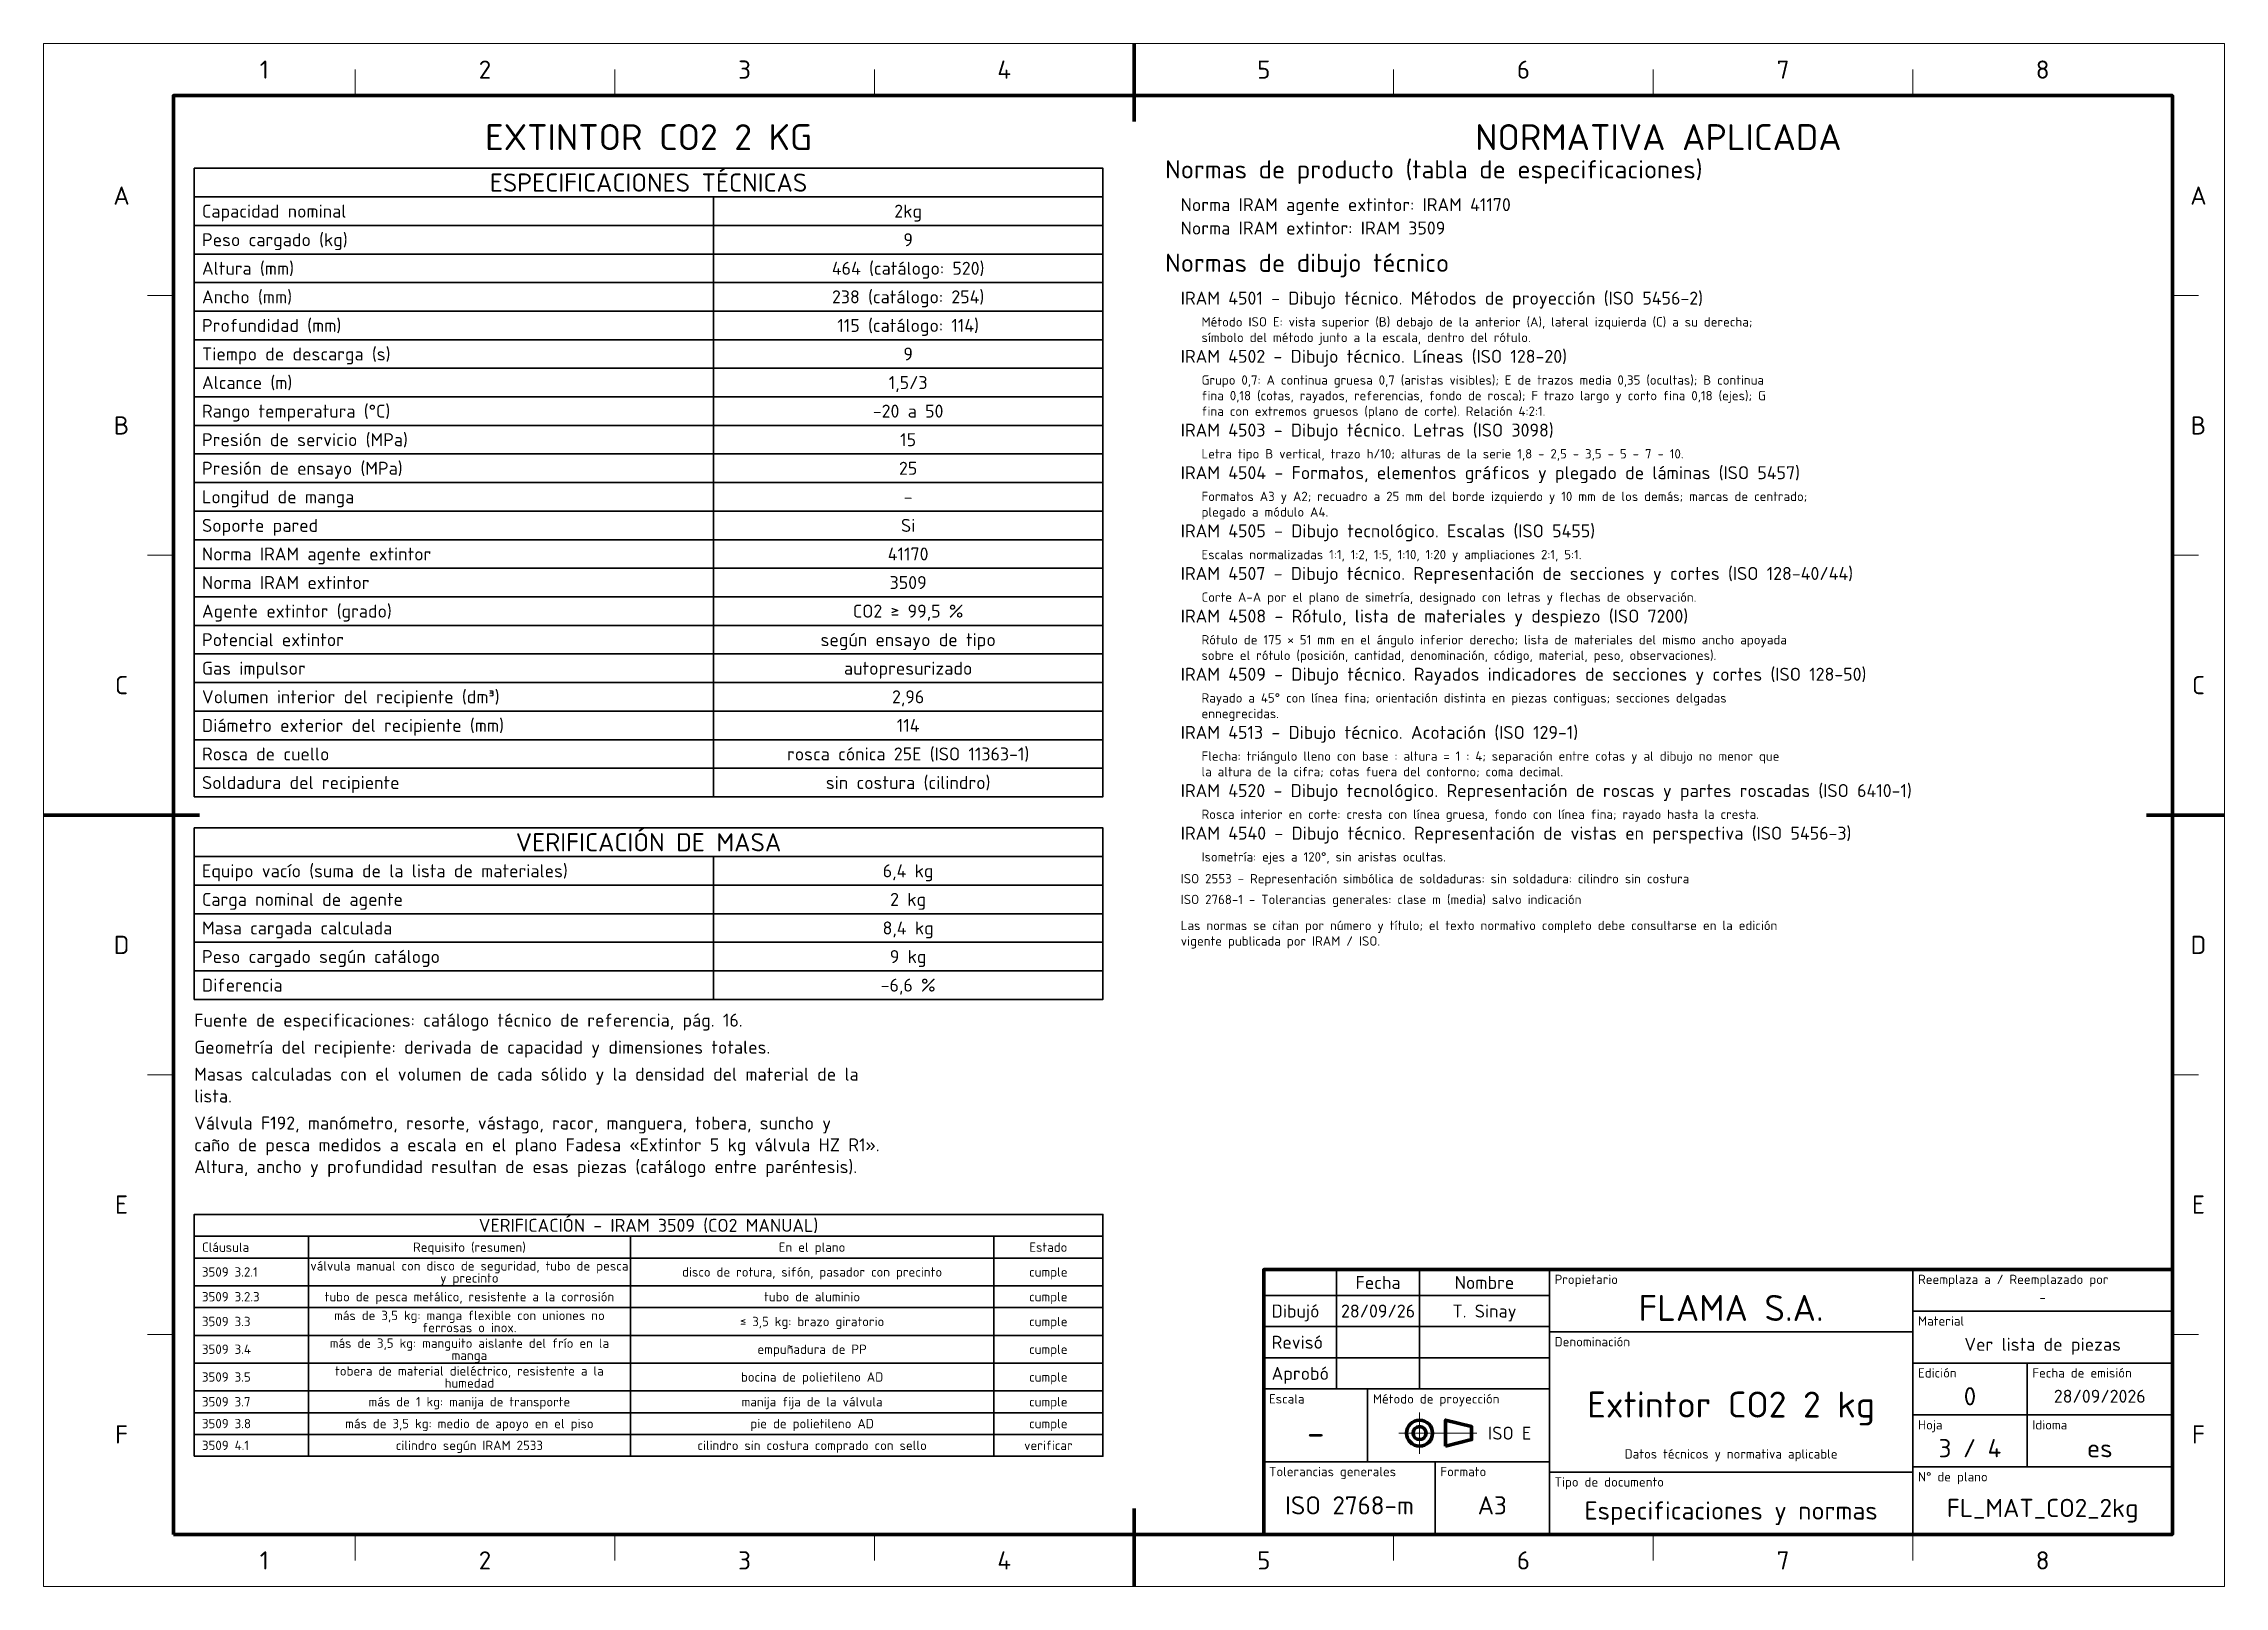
# Model space of a CAD drawing. Header units: millimetres. Extents: x 0 to 2382, y 0 to 420.
# Drawn here: x 1308 to 1728, y 0 to 297 of the extents above; entities that cross this region are included whole.
import ezdxf
from ezdxf.enums import TextEntityAlignment as Align

# ---------------------------------------------------------------- set-up
doc = ezdxf.new("R2010")
doc.units = ezdxf.units.MM
doc.linetypes.add('IRAM-F-TRAZO-PUNTO', pattern=[20, 15, -2, 1, -2])
for name, color, linetype, lineweight in [('01-VISIBLE', 7, 'CONTINUOUS', 70), ('03-EJE', 1, 'IRAM-F-TRAZO-PUNTO', 18), ('06-TEXTO', 7, 'CONTINUOUS', 25), ('07-RECUADRO', 7, 'CONTINUOUS', 70), ('08-FINA', 5, 'CONTINUOUS', 18), ('10-ROTULO', 7, 'CONTINUOUS', 35), ('11-TEXTO-ROTULO', 7, 'CONTINUOUS', 25)]:
    doc.layers.add(name, color=color, linetype=linetype, lineweight=lineweight)
doc.styles.add('ISO3098', font='isocpeur.ttf')

msp = doc.modelspace()

# ---------------------------------------------------------------- texts
at = {"layer": '06-TEXTO', "style": 'ISO3098'}
for s, height, p in [('1', 3.5, (1350.5, 292)), ('2', 3.5, (1393, 292)), ('3', 3.5, (1443, 292)), ('4', 3.5, (1493, 292)), ('5', 3.5, (1543, 292)), ('6', 3.5, (1593, 292)), ('7', 3.5, (1643, 292)), ('8', 3.5, (1693, 292)), ('EXTINTOR CO2 2 KG', 5, (1424.5, 279)), ('NORMATIVA APLICADA', 5, (1619, 279)), ('ESPECIFICACIONES TÉCNICAS', 3.5, (1424.5, 270.25)), ('A', 3.5, (1323, 267.75)), ('A', 3.5, (1723, 267.75)), ('2kg', 2.5, (1474.5, 264.75)), ('9', 2.5, (1474.5, 259.25)), ('464 (catálogo: 520)', 2.5, (1474.5, 253.75)), ('238 (catálogo: 254)', 2.5, (1474.5, 248.25)), ('115 (catálogo: 114)', 2.5, (1474.5, 242.75)), ('9', 2.5, (1474.5, 237.25)), ('1,5/3', 2.5, (1474.5, 231.75)), ('-20 a 50', 2.5, (1474.5, 226.25)), ('B', 3.5, (1323, 223.5)), ('B', 3.5, (1723, 223.5)), ('15', 2.5, (1474.5, 220.75)), ('25', 2.5, (1474.5, 215.25)), ('-', 2.5, (1474.5, 209.75)), ('Si', 2.5, (1474.5, 204.25)), ('41170', 2.5, (1474.5, 198.75)), ('3509', 2.5, (1474.5, 193.25)), ('CO2 ≥ 99,5 %', 2.5, (1474.5, 187.75)), ('según ensayo de tipo', 2.5, (1474.5, 182.25)), ('autopresurizado', 2.5, (1474.5, 176.75)), ('C', 3.5, (1323, 173.5)), ('2,96', 2.5, (1474.5, 171.25)), ('C', 3.5, (1723, 173.5)), ('114', 2.5, (1474.5, 165.75)), ('rosca cónica 25E (ISO 11363-1)', 2.5, (1474.5, 160.25)), ('sin costura (cilindro)', 2.5, (1474.5, 154.75)), ('VERIFICACIÓN DE MASA', 3.5, (1424.5, 143.25)), ('6,4 kg', 2.5, (1474.5, 137.75)), ('2 kg', 2.5, (1474.5, 132.25)), ('8,4 kg', 2.5, (1474.5, 126.75)), ('D', 3.5, (1323, 123.5)), ('9 kg', 2.5, (1474.5, 121.25)), ('D', 3.5, (1723, 123.5)), ('-6,6 %', 2.5, (1474.5, 115.75)), ('E', 3.5, (1323, 73.5)), ('VERIFICACIÓN - IRAM 3509 (CO2 MANUAL)', 2.5, (1424.5, 69.5)), ('E', 3.5, (1723, 73.5)), ('Requisito (resumen)', 1.8, (1390, 65.3)), ('En el plano', 1.8, (1456, 65.3)), ('Estado', 1.8, (1501.5, 65.3)), ('válvula manual con disco de seguridad, tubo de pesca', 1.8, (1390, 61.7)), ('y precinto', 1.8, (1390, 59.36)), ('disco de rotura, sifón, pasador con precinto', 1.8, (1456, 60.53)), ('cumple', 1.8, (1501.5, 60.53)), ('tubo de pesca metálico, resistente a la corrosión', 1.8, (1390, 55.76)), ('tubo de aluminio', 1.8, (1456, 55.76)), ('cumple', 1.8, (1501.5, 55.76)), ('más de 3,5 kg: manga flexible con uniones no', 1.8, (1390, 52.16)), ('ferrosas o inox.', 1.8, (1390, 49.82)), ('≤ 3,5 kg: brazo giratorio', 1.8, (1456, 50.99)), ('cumple', 1.8, (1501.5, 50.99)), ('más de 3,5 kg: manguito aislante del frío en la', 1.8, (1390, 46.82)), ('empuñadura de PP', 1.8, (1456, 45.65)), ('cumple', 1.8, (1501.5, 45.65)), ('tobera de material dieléctrico, resistente a la', 1.8, (1390, 41.48)), ('manga', 1.8, (1390, 44.48)), ('humedad', 1.8, (1390, 39.14)), ('bocina de polietileno AD', 1.8, (1456, 40.31)), ('cumple', 1.8, (1501.5, 40.31)), ('más de 1 kg: manija de transporte', 1.8, (1390, 35.54)), ('manija fija de la válvula', 1.8, (1456, 35.54)), ('cumple', 1.8, (1501.5, 35.54)), ('F', 3.5, (1323, 29.25)), ('más de 3,5 kg: medio de apoyo en el piso', 1.8, (1390, 31.34)), ('pie de polietileno AD', 1.8, (1456, 31.34)), ('cumple', 1.8, (1501.5, 31.34)), ('F', 3.5, (1723, 29.25)), ('cilindro según IRAM 2533', 1.8, (1390, 27.14)), ('cilindro sin costura comprado con sello', 1.8, (1456, 27.14)), ('verificar', 1.8, (1501.5, 27.14)), ('1', 3.5, (1350.5, 5)), ('2', 3.5, (1393, 5)), ('3', 3.5, (1443, 5)), ('4', 3.5, (1493, 5)), ('5', 3.5, (1543, 5)), ('6', 3.5, (1593, 5)), ('7', 3.5, (1643, 5)), ('8', 3.5, (1693, 5))]:
    msp.add_text(s, height=height, dxfattribs=at).set_placement(p, align=Align.MIDDLE_CENTER)
for s, height, p in [('Normas de producto (tabla de especificaciones)', 3.5, (1524, 270)), ('Norma IRAM agente extintor: IRAM 41170', 2.5, (1527, 264)), ('Norma IRAM extintor: IRAM 3509', 2.5, (1527, 259.5)), ('Normas de dibujo técnico', 3.5, (1524, 252)), ('IRAM 4501 - Dibujo técnico. Métodos de proyección (ISO 5456-2)', 2.5, (1527, 246)), ('Método ISO E: vista superior (B) debajo de la anterior (A), lateral izquierda (C) a su derecha;', 1.8, (1531, 242)), ('símbolo del método junto a la escala, dentro del rótulo.', 1.8, (1531, 239)), ('IRAM 4502 - Dibujo técnico. Líneas (ISO 128-20)', 2.5, (1527, 234.8)), ('Grupo 0,7: A continua gruesa 0,7 (aristas visibles); E de trazos media 0,35 (ocultas); B continua', 1.8, (1531, 230.8)), ('fina 0,18 (cotas, rayados, referencias, fondo de rosca); F trazo largo y corto fina 0,18 (ejes); G', 1.8, (1531, 227.8)), ('fina con extremos gruesos (plano de corte). Relación 4:2:1.', 1.8, (1531, 224.8)), ('IRAM 4503 - Dibujo técnico. Letras (ISO 3098)', 2.5, (1527, 220.6)), ('Letra tipo B vertical, trazo h/10; alturas de la serie 1,8 - 2,5 - 3,5 - 5 - 7 - 10.', 1.8, (1531, 216.6)), ('IRAM 4504 - Formatos, elementos gráficos y plegado de láminas (ISO 5457)', 2.5, (1527, 212.4)), ('Formatos A3 y A2; recuadro a 25 mm del borde izquierdo y 10 mm de los demás; marcas de centrado;', 1.8, (1531, 208.4)), ('plegado a módulo A4.', 1.8, (1531, 205.4)), ('IRAM 4505 - Dibujo tecnológico. Escalas (ISO 5455)', 2.5, (1527, 201.2)), ('Escalas normalizadas 1:1, 1:2, 1:5, 1:10, 1:20 y ampliaciones 2:1, 5:1.', 1.8, (1531, 197.2)), ('IRAM 4507 - Dibujo técnico. Representación de secciones y cortes (ISO 128-40/44)', 2.5, (1527, 193)), ('Corte A-A por el plano de simetría, designado con letras y flechas de observación.', 1.8, (1531, 189)), ('IRAM 4508 - Rótulo, lista de materiales y despiezo (ISO 7200)', 2.5, (1527, 184.8)), ('Rótulo de 175 × 51 mm en el ángulo inferior derecho; lista de materiales del mismo ancho apoyada', 1.8, (1531, 180.8)), ('IRAM 4509 - Dibujo técnico. Rayados indicadores de secciones y cortes (ISO 128-50)', 2.5, (1527, 173.6)), ('sobre el rótulo (posición, cantidad, denominación, código, material, peso, observaciones).', 1.8, (1531, 177.8)), ('ennegrecidas.', 1.8, (1531, 166.6)), ('Rayado a 45° con línea fina; orientación distinta en piezas contiguas; secciones delgadas', 1.8, (1531, 169.6)), ('IRAM 4513 - Dibujo técnico. Acotación (ISO 129-1)', 2.5, (1527, 162.4)), ('Flecha: triángulo lleno con base : altura = 1 : 4; separación entre cotas y al dibujo no menor que', 1.8, (1531, 158.4)), ('la altura de la cifra; cotas fuera del contorno; coma decimal.', 1.8, (1531, 155.4)), ('IRAM 4520 - Dibujo tecnológico. Representación de roscas y partes roscadas (ISO 6410-1)', 2.5, (1527, 151.2)), ('Rosca interior en corte: cresta con línea gruesa, fondo con línea fina; rayado hasta la cresta.', 1.8, (1531, 147.2)), ('IRAM 4540 - Dibujo técnico. Representación de vistas en perspectiva (ISO 5456-3)', 2.5, (1527, 143)), ('Isometría: ejes a 120°, sin aristas ocultas.', 1.8, (1531, 139)), ('ISO 2553 - Representación simbólica de soldaduras: sin soldadura: cilindro sin costura', 1.8, (1527, 134.8)), ('ISO 2768-1 - Tolerancias generales: clase m (media) salvo indicación', 1.8, (1527, 130.8)), ('Las normas se citan por número y título; el texto normativo completo debe consultarse en la edición', 1.8, (1527, 125.8)), ('vigente publicada por IRAM / ISO.', 1.8, (1527, 122.8)), ('Fuente de especificaciones: catálogo técnico de referencia, pág. 16.', 2.5, (1337, 107)), ('Geometría del recipiente: derivada de capacidad y dimensiones totales.', 2.5, (1337, 101.8)), ('Masas calculadas con el volumen de cada sólido y la densidad del material de la', 2.5, (1337, 96.6)), ('lista.', 2.5, (1337, 92.4)), ('Válvula F192, manómetro, resorte, vástago, racor, manguera, tobera, suncho y', 2.5, (1337, 87.2)), ('caño de pesca medidos a escala en el plano Fadesa «Extintor 5 kg válvula HZ R1».', 2.5, (1337, 83)), ('Altura, ancho y profundidad resultan de esas piezas (catálogo entre paréntesis).', 2.5, (1337, 78.8))]:
    msp.add_text(s, height=height, dxfattribs=at).set_placement(p, align=Align.BOTTOM_LEFT)
for s, height, p in [('Capacidad nominal', 2.5, (1338.5, 264.75)), ('Peso cargado (kg)', 2.5, (1338.5, 259.25)), ('Altura (mm)', 2.5, (1338.5, 253.75)), ('Ancho (mm)', 2.5, (1338.5, 248.25)), ('Profundidad (mm)', 2.5, (1338.5, 242.75)), ('Tiempo de descarga (s)', 2.5, (1338.5, 237.25)), ('Alcance (m)', 2.5, (1338.5, 231.75)), ('Rango temperatura (°C)', 2.5, (1338.5, 226.25)), ('Presión de servicio (MPa)', 2.5, (1338.5, 220.75)), ('Presión de ensayo (MPa)', 2.5, (1338.5, 215.25)), ('Longitud de manga', 2.5, (1338.5, 209.75)), ('Soporte pared', 2.5, (1338.5, 204.25)), ('Norma IRAM agente extintor', 2.5, (1338.5, 198.75)), ('Norma IRAM extintor', 2.5, (1338.5, 193.25)), ('Agente extintor (grado)', 2.5, (1338.5, 187.75)), ('Potencial extintor', 2.5, (1338.5, 182.25)), ('Gas impulsor', 2.5, (1338.5, 176.75)), ('Volumen interior del recipiente (dm³)', 2.5, (1338.5, 171.25)), ('Diámetro exterior del recipiente (mm)', 2.5, (1338.5, 165.75)), ('Rosca de cuello', 2.5, (1338.5, 160.25)), ('Soldadura del recipiente', 2.5, (1338.5, 154.75)), ('Equipo vacío (suma de la lista de materiales)', 2.5, (1338.5, 137.75)), ('Carga nominal de agente', 2.5, (1338.5, 132.25)), ('Masa cargada calculada', 2.5, (1338.5, 126.75)), ('Peso cargado según catálogo', 2.5, (1338.5, 121.25)), ('Diferencia', 2.5, (1338.5, 115.75)), ('Cláusula', 1.8, (1338.5, 65.3)), ('3509 3.2.1', 1.8, (1338.5, 60.53)), ('3509 3.2.3', 1.8, (1338.5, 55.76)), ('3509 3.3', 1.8, (1338.5, 50.99)), ('3509 3.4', 1.8, (1338.5, 45.65)), ('3509 3.5', 1.8, (1338.5, 40.31)), ('3509 3.7', 1.8, (1338.5, 35.54)), ('3509 3.8', 1.8, (1338.5, 31.34)), ('3509 4.1', 1.8, (1338.5, 27.14))]:
    msp.add_text(s, height=height, dxfattribs=at).set_placement(p, align=Align.MIDDLE_LEFT)
at = {"layer": '11-TEXTO-ROTULO', "style": 'ISO3098'}
for s, height, p in [('Fecha', 2.5, (1565, 58.5)), ('Nombre', 2.5, (1585.5, 58.5)), ('FLAMA S.A.', 5, (1633, 53.6)), ('-', 1.8, (1693, 55.6)), ('28/09/26', 2.5, (1565, 53)), ('T. Sinay', 2.5, (1585.5, 53)), ('Ver lista de piezas', 2.5, (1693, 46.6)), ('0', 3.5, (1679, 36.6)), ('28/09/2026', 2.5, (1704, 36.6)), ('Extintor CO2 2 kg', 5, (1633, 35)), ('-', 5, (1553, 29.6)), ('Datos técnicos y normativa aplicable', 1.8, (1633, 25.5)), ('3 / 4', 3.5, (1679, 26.6)), ('es', 3.5, (1704, 26.6)), ('ISO 2768-m', 3.5, (1559.5, 15.6)), ('A3', 3.5, (1587, 15.6)), ('FL_MAT_CO2_2kg', 3.5, (1693, 15.1)), ('Especificaciones y normas', 3.5, (1633, 14.6))]:
    msp.add_text(s, height=height, dxfattribs=at).set_placement(p, align=Align.MIDDLE_CENTER)
for s, p in [('Propietario', (1599, 60)), ('Reemplaza a / Reemplazado por', (1669, 60)), ('Material', (1669, 52)), ('Denominación', (1599, 48)), ('Edición', (1669, 42)), ('Fecha de emisión', (1691, 42)), ('Escala', (1544, 37)), ('Método de proyección', (1564, 37)), ('Hoja', (1669, 32)), ('Idioma', (1691, 32)), ('Tolerancias generales', (1544, 23)), ('Formato', (1577, 23)), ('Tipo de documento', (1599, 21)), ('N° de plano', (1669, 22))]:
    msp.add_text(s, height=1.8, dxfattribs=at).set_placement(p, align=Align.TOP_LEFT)
for s, p in [('Dibujó', (1544.5, 53)), ('Revisó', (1544.5, 47)), ('Aprobó', (1544.5, 41))]:
    msp.add_text(s, height=2.5, dxfattribs=at).set_placement(p, align=Align.MIDDLE_LEFT)
msp.add_text('ISO E', height=2.5, dxfattribs=at).set_placement((1594.5, 29.5), align=Align.MIDDLE_RIGHT)

# ---------------------------------------------------------------- linework, layer by layer
at = {"layer": '01-VISIBLE'}
msp.add_lwpolyline([(1578, 27), (1583, 28.25), (1583, 30.75), (1578, 32)], close=True, dxfattribs=at)
for radius in [2.5, 1.25]:
    msp.add_circle((1573, 29.5), radius, dxfattribs=at)
at = {"layer": '03-EJE'}
for p, q in [((1569, 29.5), (1584.5, 29.5)), ((1573, 25.5), (1573, 33.5))]:
    msp.add_line(p, q, dxfattribs=at)
at = {"layer": '07-RECUADRO'}
for p, q in [((1518, 297), (1518, 282)), ((1308, 148.5), (1338, 148.5)), ((1728, 148.5), (1713, 148.5)), ((1518, 0), (1518, 15))]:
    msp.add_line(p, q, dxfattribs=at)
for points in [[(1333, 10), (1718, 10), (1718, 287), (1333, 287)], [(1543, 10), (1718, 10), (1718, 61), (1543, 61)]]:
    msp.add_lwpolyline(points, close=True, dxfattribs=at)
at = {"layer": '08-FINA'}
for p, q in [((1368, 287), (1368, 292)), ((1418, 287), (1418, 292)), ((1468, 287), (1468, 292)), ((1568, 287), (1568, 292)), ((1618, 287), (1618, 292)), ((1668, 287), (1668, 292)), ((1333, 248.5), (1328, 248.5)), ((1718, 248.5), (1723, 248.5)), ((1333, 198.5), (1328, 198.5)), ((1718, 198.5), (1723, 198.5)), ((1333, 98.5), (1328, 98.5)), ((1718, 98.5), (1723, 98.5)), ((1333, 48.5), (1328, 48.5)), ((1718, 48.5), (1723, 48.5)), ((1368, 10), (1368, 5)), ((1418, 10), (1418, 5)), ((1468, 10), (1468, 5)), ((1568, 10), (1568, 5)), ((1618, 10), (1618, 5)), ((1668, 10), (1668, 5))]:
    msp.add_line(p, q, dxfattribs=at)
msp.add_lwpolyline([(1308, 0), (1728, 0), (1728, 297), (1308, 297)], close=True, dxfattribs=at)
at = {"layer": '10-ROTULO'}
for points in [[(1337, 267.5), (1512, 267.5), (1512, 273), (1337, 273)], [(1337, 262), (1437, 262), (1437, 267.5), (1337, 267.5)], [(1437, 262), (1512, 262), (1512, 267.5), (1437, 267.5)], [(1337, 256.5), (1437, 256.5), (1437, 262), (1337, 262)], [(1437, 256.5), (1512, 256.5), (1512, 262), (1437, 262)], [(1337, 251), (1437, 251), (1437, 256.5), (1337, 256.5)], [(1437, 251), (1512, 251), (1512, 256.5), (1437, 256.5)], [(1337, 245.5), (1437, 245.5), (1437, 251), (1337, 251)], [(1437, 245.5), (1512, 245.5), (1512, 251), (1437, 251)], [(1337, 240), (1437, 240), (1437, 245.5), (1337, 245.5)], [(1437, 240), (1512, 240), (1512, 245.5), (1437, 245.5)], [(1337, 234.5), (1437, 234.5), (1437, 240), (1337, 240)], [(1437, 234.5), (1512, 234.5), (1512, 240), (1437, 240)], [(1337, 229), (1437, 229), (1437, 234.5), (1337, 234.5)], [(1437, 229), (1512, 229), (1512, 234.5), (1437, 234.5)], [(1337, 223.5), (1437, 223.5), (1437, 229), (1337, 229)], [(1437, 223.5), (1512, 223.5), (1512, 229), (1437, 229)], [(1337, 218), (1437, 218), (1437, 223.5), (1337, 223.5)], [(1437, 218), (1512, 218), (1512, 223.5), (1437, 223.5)], [(1337, 212.5), (1437, 212.5), (1437, 218), (1337, 218)], [(1437, 212.5), (1512, 212.5), (1512, 218), (1437, 218)], [(1337, 207), (1437, 207), (1437, 212.5), (1337, 212.5)], [(1437, 207), (1512, 207), (1512, 212.5), (1437, 212.5)], [(1337, 201.5), (1437, 201.5), (1437, 207), (1337, 207)], [(1437, 201.5), (1512, 201.5), (1512, 207), (1437, 207)], [(1337, 196), (1437, 196), (1437, 201.5), (1337, 201.5)], [(1437, 196), (1512, 196), (1512, 201.5), (1437, 201.5)], [(1337, 190.5), (1437, 190.5), (1437, 196), (1337, 196)], [(1437, 190.5), (1512, 190.5), (1512, 196), (1437, 196)], [(1337, 185), (1437, 185), (1437, 190.5), (1337, 190.5)], [(1437, 185), (1512, 185), (1512, 190.5), (1437, 190.5)], [(1337, 179.5), (1437, 179.5), (1437, 185), (1337, 185)], [(1437, 179.5), (1512, 179.5), (1512, 185), (1437, 185)], [(1337, 174), (1437, 174), (1437, 179.5), (1337, 179.5)], [(1437, 174), (1512, 174), (1512, 179.5), (1437, 179.5)], [(1337, 168.5), (1437, 168.5), (1437, 174), (1337, 174)], [(1437, 168.5), (1512, 168.5), (1512, 174), (1437, 174)], [(1337, 163), (1437, 163), (1437, 168.5), (1337, 168.5)], [(1437, 163), (1512, 163), (1512, 168.5), (1437, 168.5)], [(1337, 157.5), (1437, 157.5), (1437, 163), (1337, 163)], [(1437, 157.5), (1512, 157.5), (1512, 163), (1437, 163)], [(1337, 152), (1437, 152), (1437, 157.5), (1337, 157.5)], [(1437, 152), (1512, 152), (1512, 157.5), (1437, 157.5)], [(1337, 140.5), (1512, 140.5), (1512, 146), (1337, 146)], [(1337, 135), (1437, 135), (1437, 140.5), (1337, 140.5)], [(1437, 135), (1512, 135), (1512, 140.5), (1437, 140.5)], [(1337, 129.5), (1437, 129.5), (1437, 135), (1337, 135)], [(1437, 129.5), (1512, 129.5), (1512, 135), (1437, 135)], [(1337, 124), (1437, 124), (1437, 129.5), (1337, 129.5)], [(1437, 124), (1512, 124), (1512, 129.5), (1437, 129.5)], [(1337, 118.5), (1437, 118.5), (1437, 124), (1337, 124)], [(1437, 118.5), (1512, 118.5), (1512, 124), (1437, 124)], [(1337, 113), (1437, 113), (1437, 118.5), (1337, 118.5)], [(1437, 113), (1512, 113), (1512, 118.5), (1437, 118.5)], [(1337, 67.4), (1512, 67.4), (1512, 71.6), (1337, 71.6)], [(1337, 63.2), (1359, 63.2), (1359, 67.4), (1337, 67.4)], [(1359, 63.2), (1421, 63.2), (1421, 67.4), (1359, 67.4)], [(1421, 63.2), (1491, 63.2), (1491, 67.4), (1421, 67.4)], [(1491, 63.2), (1512, 63.2), (1512, 67.4), (1491, 67.4)], [(1337, 57.86), (1359, 57.86), (1359, 63.2), (1337, 63.2)], [(1359, 57.86), (1421, 57.86), (1421, 63.2), (1359, 63.2)], [(1421, 57.86), (1491, 57.86), (1491, 63.2), (1421, 63.2)], [(1491, 57.86), (1512, 57.86), (1512, 63.2), (1491, 63.2)], [(1543, 56), (1557, 56), (1557, 61), (1543, 61)], [(1557, 56), (1573, 56), (1573, 61), (1557, 61)], [(1573, 56), (1598, 56), (1598, 61), (1573, 61)], [(1598, 49), (1668, 49), (1668, 61), (1598, 61)], [(1668, 53), (1718, 53), (1718, 61), (1668, 61)], [(1337, 53.66), (1359, 53.66), (1359, 57.86), (1337, 57.86)], [(1359, 53.66), (1421, 53.66), (1421, 57.86), (1359, 57.86)], [(1421, 53.66), (1491, 53.66), (1491, 57.86), (1421, 57.86)], [(1491, 53.66), (1512, 53.66), (1512, 57.86), (1491, 57.86)], [(1543, 50), (1557, 50), (1557, 56), (1543, 56)], [(1557, 50), (1573, 50), (1573, 56), (1557, 56)], [(1573, 50), (1598, 50), (1598, 56), (1573, 56)], [(1337, 48.32), (1359, 48.32), (1359, 53.66), (1337, 53.66)], [(1359, 48.32), (1421, 48.32), (1421, 53.66), (1359, 53.66)], [(1421, 48.32), (1491, 48.32), (1491, 53.66), (1421, 53.66)], [(1491, 48.32), (1512, 48.32), (1512, 53.66), (1491, 53.66)], [(1668, 43), (1718, 43), (1718, 53), (1668, 53)], [(1337, 42.98), (1359, 42.98), (1359, 48.32), (1337, 48.32)], [(1359, 42.98), (1421, 42.98), (1421, 48.32), (1359, 48.32)], [(1421, 42.98), (1491, 42.98), (1491, 48.32), (1421, 48.32)], [(1491, 42.98), (1512, 42.98), (1512, 48.32), (1491, 48.32)], [(1543, 44), (1557, 44), (1557, 50), (1543, 50)], [(1557, 44), (1573, 44), (1573, 50), (1557, 50)], [(1573, 44), (1598, 44), (1598, 50), (1573, 50)], [(1598, 22), (1668, 22), (1668, 49), (1598, 49)], [(1337, 37.64), (1359, 37.64), (1359, 42.98), (1337, 42.98)], [(1359, 37.64), (1421, 37.64), (1421, 42.98), (1359, 42.98)], [(1421, 37.64), (1491, 37.64), (1491, 42.98), (1421, 42.98)], [(1491, 37.64), (1512, 37.64), (1512, 42.98), (1491, 42.98)], [(1543, 38), (1557, 38), (1557, 44), (1543, 44)], [(1557, 38), (1573, 38), (1573, 44), (1557, 44)], [(1573, 38), (1598, 38), (1598, 44), (1573, 44)], [(1668, 33), (1690, 33), (1690, 43), (1668, 43)], [(1690, 33), (1718, 33), (1718, 43), (1690, 43)], [(1543, 24), (1563, 24), (1563, 38), (1543, 38)], [(1563, 24), (1598, 24), (1598, 38), (1563, 38)], [(1337, 33.44), (1359, 33.44), (1359, 37.64), (1337, 37.64)], [(1359, 33.44), (1421, 33.44), (1421, 37.64), (1359, 37.64)], [(1421, 33.44), (1491, 33.44), (1491, 37.64), (1421, 37.64)], [(1491, 33.44), (1512, 33.44), (1512, 37.64), (1491, 37.64)], [(1337, 29.24), (1359, 29.24), (1359, 33.44), (1337, 33.44)], [(1359, 29.24), (1421, 29.24), (1421, 33.44), (1359, 33.44)], [(1421, 29.24), (1491, 29.24), (1491, 33.44), (1421, 33.44)], [(1491, 29.24), (1512, 29.24), (1512, 33.44), (1491, 33.44)], [(1668, 23), (1690, 23), (1690, 33), (1668, 33)], [(1690, 23), (1718, 23), (1718, 33), (1690, 33)], [(1337, 25.04), (1359, 25.04), (1359, 29.24), (1337, 29.24)], [(1359, 25.04), (1421, 25.04), (1421, 29.24), (1359, 29.24)], [(1421, 25.04), (1491, 25.04), (1491, 29.24), (1421, 29.24)], [(1491, 25.04), (1512, 25.04), (1512, 29.24), (1491, 29.24)], [(1543, 10), (1576, 10), (1576, 24), (1543, 24)], [(1576, 10), (1598, 10), (1598, 24), (1576, 24)], [(1598, 10), (1668, 10), (1668, 22), (1598, 22)], [(1668, 10), (1718, 10), (1718, 23), (1668, 23)]]:
    msp.add_lwpolyline(points, close=True, dxfattribs=at)

msp.set_redraw_order([(e.dxf.handle, doc.entitydb.next_handle()) for e in msp.query("TEXT MTEXT ATTDEF DIMENSION ARC_DIMENSION")])  # texts and dimensions are drawn at this point

doc.saveas('drawing.dxf')
